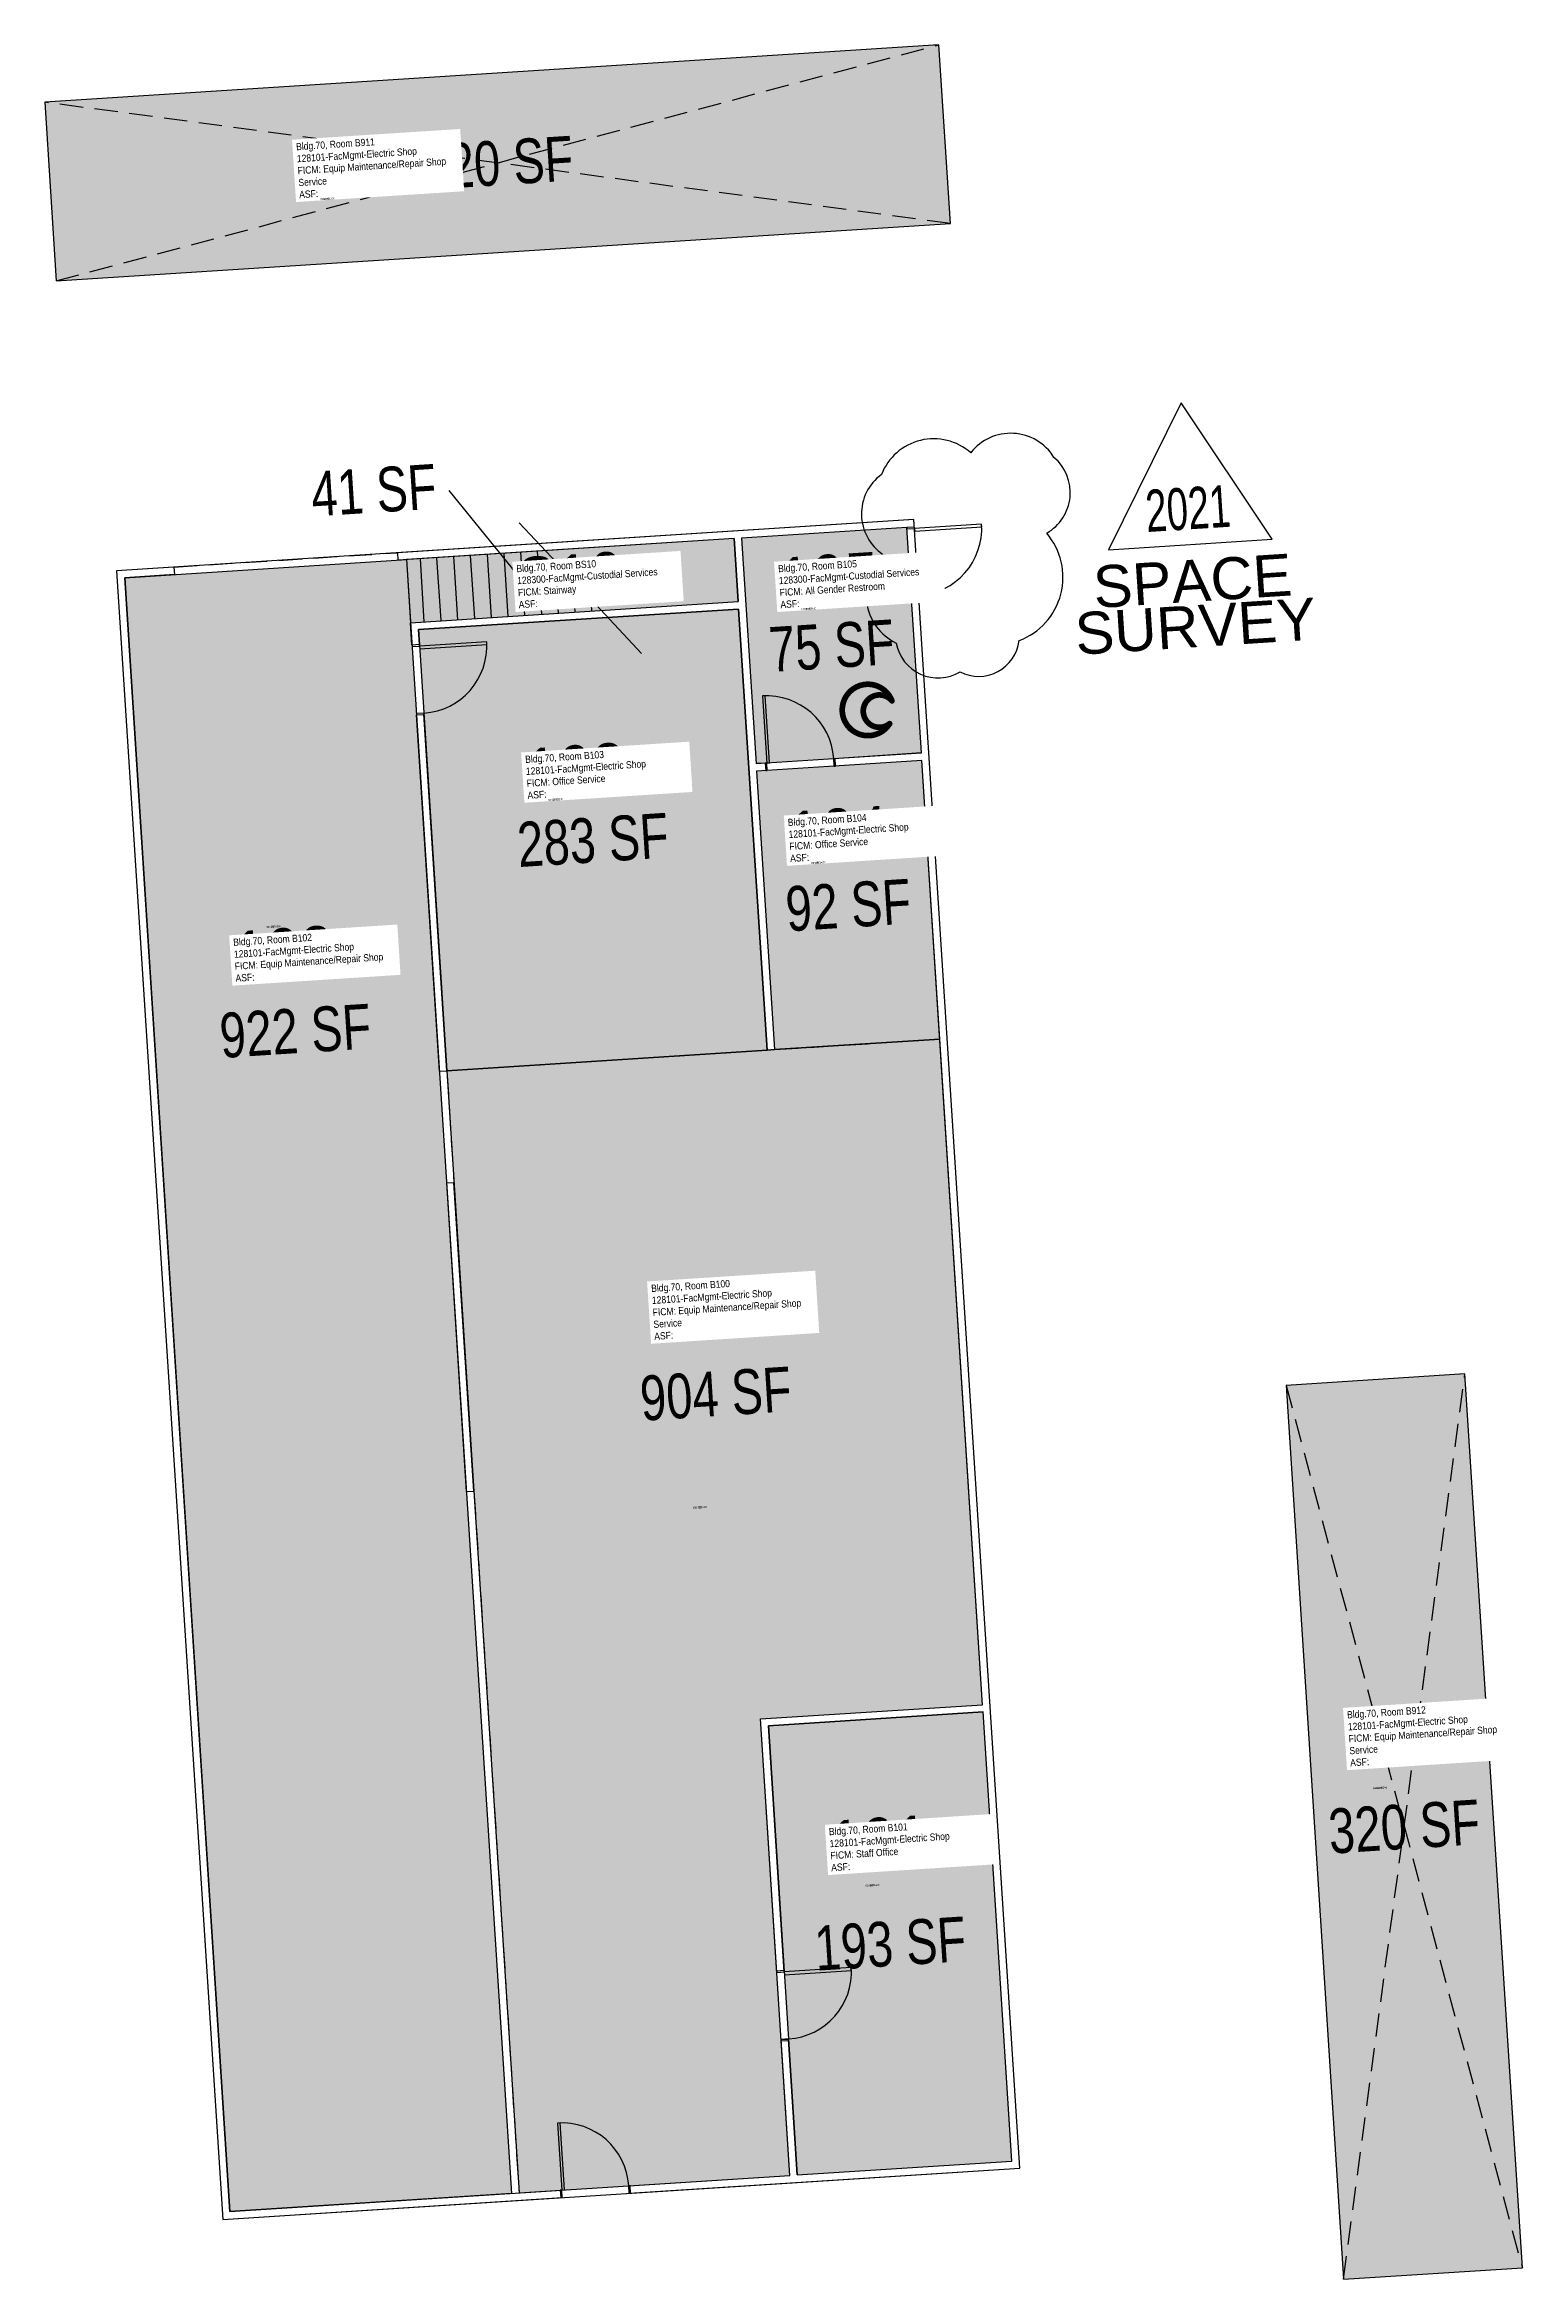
# Model space of a CAD drawing. Header units: inches. Extents: x 69213261 to 69215205, y 27688344 to 27690636.
# Drawn here: x 69213812 to 69214603, y 27689439 to 27690636 of the extents above; entities that cross this region are included whole.
import ezdxf
from ezdxf.enums import TextEntityAlignment as Align

# ---------------------------------------------------------------- set-up
doc = ezdxf.new("R2010")
doc.units = ezdxf.units.IN
doc.header["$LTSCALE"] = 50
doc.header["$MEASUREMENT"] = 0
doc.linetypes.add('DASHED2', pattern=[0.375, 0.25, -0.125])
doc.layers.get('0').update_dxf_attribs({"linetype": 'CONTINUOUS'})
for name, color, linetype in [('A-DOOR', 2, 'CONTINUOUS'), ('A-FLOR', 3, 'CONTINUOUS'), ('A-GLAZ', 1, 'CONTINUOUS'), ('A-IDEN-ICON', 4, 'CONTINUOUS'), ('A-IDEN-RNUM', 7, 'CONTINUOUS'), ('A-IDEN-SNUM', 4, 'CONTINUOUS'), ('A-IDEN-VNUM', 4, 'CONTINUOUS'), ('A-WALL', 5, 'CONTINUOUS'), ('AREA-ASSIGN', 7, 'CONTINUOUS'), ('AREA-GROSS', 1, 'CONTINUOUS'), ('AREA-TEXT', 3, 'CONTINUOUS'), ('Rooms-Category-Color', 7, 'CONTINUOUS'), ('Rooms-College-Color', 7, 'CONTINUOUS'), ('Rooms-Department-Color', 7, 'CONTINUOUS'), ('Rooms-Division-Color', 7, 'CONTINUOUS'), ('Rooms-Information', 7, 'CONTINUOUS')]:
    doc.layers.add(name, color=color, linetype=linetype)
doc.layers.add('A-REV', color=1, linetype='CONTINUOUS', true_color=0xff0000)
doc.styles.add('Arial', font='arial.ttf')
doc.styles.add('CP_AREA', font='arial.ttf', dxfattribs={"height": 15})
doc.styles.add('CP_ROOMVNUMBER', font='arial.ttf', dxfattribs={"width": 0.85, "height": 0.075})
doc.styles.add('ROOMSNUMBER', font='txt', dxfattribs={"height": 1})

msp = doc.modelspace()

# ---------------------------------------------------------------- texts
at = {"layer": 'A-IDEN-RNUM', "style": 'ROOMSNUMBER', "width": 0.85}
for s, p in [('0911-00', (69213959.4, 27690552.7)), ('0S10-00', (69214069.5, 27690346)), ('0105-00', (69214217.2, 27690333)), ('0103-00', (69214081.7, 27690230.8)), ('0104-00', (69214222.4, 27690197)), ('0102-00', (69213930.7, 27690162.7)), ('0100-00', (69214159, 27689851.5)), ('0912-00', (69214523.2, 27689701.2)), ('0101-00', (69214251.5, 27689649))]:
    msp.add_text(s, height=1, rotation=3.6802, dxfattribs=at).set_placement(p)
at = {"layer": 'A-IDEN-SNUM', "style": 'ROOMSNUMBER', "width": 0.85}
for s, p in [('0700B91100', (69213959.4, 27690552.7)), ('0700BS1000', (69214069.5, 27690346)), ('0700B10500', (69214217.2, 27690333)), ('0700B10300', (69214081.7, 27690230.8)), ('0700B10400', (69214222.4, 27690197)), ('0700B10200', (69213930.7, 27690162.7)), ('0700B10000', (69214159, 27689851.5)), ('0700B91200', (69214523.2, 27689701.2)), ('0700B10100', (69214251.5, 27689649))]:
    msp.add_text(s, height=1, rotation=3.6802, dxfattribs=at).set_placement(p)
at = {"layer": 'A-IDEN-VNUM', "style": 'CP_ROOMVNUMBER', "width": 0.85}
for s, p in [('911', (69213948.2, 27690553.7)), ('S10', (69214065.8, 27690334)), ('105', (69214206, 27690334)), ('103', (69214070.5, 27690231.8)), ('104', (69214211.2, 27690198)), ('102', (69213914.1, 27690133.8)), ('100', (69214138.4, 27689941.9)), ('912', (69214511.2, 27689713.4)), ('101', (69214233.2, 27689657.2))]:
    msp.add_text(s, height=27, rotation=3.6802, dxfattribs=at).set_placement(p)
at = {"layer": 'AREA-TEXT', "linetype": 'ByBlock', "style": 'CP_AREA', "width": 0.75}
for s, p in [('320 SF', (69214054.3, 27690572.7)), ('41 SF', (69213988, 27690397.3)), ('75 SF', (69214233.3, 27690314)), ('283 SF', (69214105.4, 27690209.9)), ('92 SF', (69214242.2, 27690175)), ('922 SF', (69213946, 27690107.6)), ('904 SF', (69214171.2, 27689913.2)), ('320 SF', (69214540, 27689681.2)), ('193 SF', (69214264.7, 27689618.5))]:
    msp.add_text(s, height=24, rotation=3.6802, dxfattribs=at).set_placement(p, align=Align.MIDDLE_CENTER)

# ---------------------------------------------------------------- blocks, each defined once
blk = doc.blocks.new('CPBATH')
at = {"const_width": 0.0127}
for points in [[(0.0571, 0.0168, 0.861492), (-0.0551, 0, 1)], [(-0.0551, 0, 0.726902), (0.0487, -0.0337, 1)], [(0.0571, 0.0168, 0.729002), (-0.0084, -0.0042, 1)], [(-0.0084, -0.0042, 0.609468), (0.0487, -0.0337, 1)]]:
    blk.add_lwpolyline(points, format="xyb", dxfattribs=at)
at = {"const_width": 0.00637}
for points in [[(0.0544, 0.0152, 1), (0.0599, 0.0184, 1)], [(0.0459, -0.0353, 1), (0.0515, -0.0321, 1)]]:
    blk.add_lwpolyline(points, format="xyb", close=True, dxfattribs=at)
blk = doc.blocks.new('*U3')
at = {"layer": 'A-DOOR'}
blk.add_lwpolyline([(1.5, 0), (1.5, 36), (0, 36), (0, 0)], close=True, dxfattribs=at)
blk.add_arc((0, 0), 36, 0, 90, dxfattribs=at)
at = {"layer": 'A-WALL'}
for points in [[(-0.75, -4), (0, -4), (0, 0), (-0.75, 0)], [(36, -4), (36.75, -4), (36.75, 0), (36, 0)]]:
    blk.add_lwpolyline(points, close=True, dxfattribs=at)
blk = doc.blocks.new('Space Revision')
at = {"layer": 'A-REV', "transparency": 16777216}
blk.add_lwpolyline([(0, 2.538), (-1.465, 0), (1.465, 0)], close=True, dxfattribs=at)
at = {"layer": 'A-REV', "transparency": 16777216, "insert": (0, -0.274), "char_height": 0.75, "attachment_point": 2, "line_spacing_factor": 0.65, "style": 'Arial'}
blk.add_mtext_dynamic_manual_height_columns('SPACE\\PSURVEY', width=1.2391, gutter_width=0.0182, heights=[0], dxfattribs=at)
at = {"layer": 'A-REV', "transparency": 16777216, "style": 'Arial', "width": 0.65}
blk.add_attdef('YEAR', text='', height=0.75, dxfattribs=at).set_placement((0, 0.646), align=Align.MIDDLE_CENTER)
at = {"layer": 'A-REV', "style": 'Arial', "flags": 1}
blk.add_attdef('UPDATES', text='', height=0.75, dxfattribs=at).set_placement((1.499, 1.084), align=Align.TOP_LEFT)

# ---------------------------------------------------------------- hatches: boundary and pattern name
at = {"layer": 'Rooms-Category-Color', "linetype": 'ByBlock', "true_color": 0xe3c5e1}
for points in [[(69214296.9, 27690540.2), (69214290.8, 27690636), (69213811.8, 27690605.2), (69213817.9, 27690509.4)], [(69214061.9, 27689484.6), (69213910.9, 27689474.9), (69213854.6, 27690350.4), (69214005.6, 27690360.1)], [(69214065.9, 27689484.9), (69214210.9, 27689494.2), (69214195.2, 27689738.9), (69214314.2, 27689746.5), (69214291.3, 27690103.2), (69214202.7, 27690097.5), (69214198.7, 27690097.3), (69214027.2, 27690086.2), (69214041.7, 27689861)], [(69214507.5, 27689438.6), (69214603.3, 27689444.7), (69214572.5, 27689923.8), (69214476.7, 27689917.6)]]:
    msp.add_hatch(color=254, dxfattribs=at).paths.add_polyline_path(points)
at = {"layer": 'Rooms-Category-Color', "linetype": 'ByBlock', "true_color": 0xadadad}
for points in [[(69214192.9, 27690250.8), (69214281.4, 27690256.5), (69214273.6, 27690377.3), (69214185.1, 27690371.6)], [(69214007.7, 27690326.3), (69214183.3, 27690337.6), (69214181.1, 27690371.4), (69214005.6, 27690360.1)]]:
    msp.add_hatch(color=253, dxfattribs=at).paths.add_polyline_path(points)
at = {"layer": 'Rooms-Category-Color', "linetype": 'ByBlock', "true_color": 0xfa9ba3}
for points in [[(69214027.2, 27690086.2), (69214198.7, 27690097.3), (69214183.5, 27690333.6), (69214012, 27690322.6)], [(69214202.7, 27690097.5), (69214291.3, 27690103.2), (69214281.7, 27690252.5), (69214193.1, 27690246.8)], [(69214214.9, 27689494.5), (69214329.9, 27689501.9), (69214314.5, 27689742.6), (69214199.4, 27689735.2)]]:
    msp.add_hatch(color=241, dxfattribs=at).paths.add_polyline_path(points)
at = {"layer": 'Rooms-College-Color', "linetype": 'ByBlock', "true_color": 0xadadad}
for points in [[(69214296.9, 27690540.2), (69214290.8, 27690636), (69213811.8, 27690605.2), (69213817.9, 27690509.4)], [(69214192.9, 27690250.8), (69214281.4, 27690256.5), (69214273.6, 27690377.3), (69214185.1, 27690371.6)], [(69214007.7, 27690326.3), (69214183.3, 27690337.6), (69214181.1, 27690371.4), (69214005.6, 27690360.1)], [(69214061.9, 27689484.6), (69213910.9, 27689474.9), (69213854.6, 27690350.4), (69214005.6, 27690360.1)], [(69214027.2, 27690086.2), (69214198.7, 27690097.3), (69214183.5, 27690333.6), (69214012, 27690322.6)], [(69214202.7, 27690097.5), (69214291.3, 27690103.2), (69214281.7, 27690252.5), (69214193.1, 27690246.8)], [(69214065.9, 27689484.9), (69214210.9, 27689494.2), (69214195.2, 27689738.9), (69214314.2, 27689746.5), (69214291.3, 27690103.2), (69214202.7, 27690097.5), (69214198.7, 27690097.3), (69214027.2, 27690086.2), (69214041.7, 27689861)], [(69214507.5, 27689438.6), (69214603.3, 27689444.7), (69214572.5, 27689923.8), (69214476.7, 27689917.6)], [(69214214.9, 27689494.5), (69214329.9, 27689501.9), (69214314.5, 27689742.6), (69214199.4, 27689735.2)]]:
    msp.add_hatch(color=253, dxfattribs=at).paths.add_polyline_path(points)
at = {"layer": 'Rooms-Department-Color', "linetype": 'ByBlock', "true_color": 0x80bc67}
for points in [[(69214296.9, 27690540.2), (69214290.8, 27690636), (69213811.8, 27690605.2), (69213817.9, 27690509.4)], [(69214061.9, 27689484.6), (69213910.9, 27689474.9), (69213854.6, 27690350.4), (69214005.6, 27690360.1)], [(69214027.2, 27690086.2), (69214198.7, 27690097.3), (69214183.5, 27690333.6), (69214012, 27690322.6)], [(69214202.7, 27690097.5), (69214291.3, 27690103.2), (69214281.7, 27690252.5), (69214193.1, 27690246.8)], [(69214065.9, 27689484.9), (69214210.9, 27689494.2), (69214195.2, 27689738.9), (69214314.2, 27689746.5), (69214291.3, 27690103.2), (69214202.7, 27690097.5), (69214198.7, 27690097.3), (69214027.2, 27690086.2), (69214041.7, 27689861)], [(69214507.5, 27689438.6), (69214603.3, 27689444.7), (69214572.5, 27689923.8), (69214476.7, 27689917.6)], [(69214214.9, 27689494.5), (69214329.9, 27689501.9), (69214314.5, 27689742.6), (69214199.4, 27689735.2)]]:
    msp.add_hatch(color=83, dxfattribs=at).paths.add_polyline_path(points)
at = {"layer": 'Rooms-Department-Color', "linetype": 'ByBlock', "true_color": 0xacacac}
for points in [[(69214192.9, 27690250.8), (69214281.4, 27690256.5), (69214273.6, 27690377.3), (69214185.1, 27690371.6)], [(69214007.7, 27690326.3), (69214183.3, 27690337.6), (69214181.1, 27690371.4), (69214005.6, 27690360.1)]]:
    msp.add_hatch(color=253, dxfattribs=at).paths.add_polyline_path(points)
at = {"layer": 'Rooms-Division-Color', "linetype": 'ByBlock', "true_color": 0x80bc67}
for points in [[(69214296.9, 27690540.2), (69214290.8, 27690636), (69213811.8, 27690605.2), (69213817.9, 27690509.4)], [(69214061.9, 27689484.6), (69213910.9, 27689474.9), (69213854.6, 27690350.4), (69214005.6, 27690360.1)], [(69214027.2, 27690086.2), (69214198.7, 27690097.3), (69214183.5, 27690333.6), (69214012, 27690322.6)], [(69214202.7, 27690097.5), (69214291.3, 27690103.2), (69214281.7, 27690252.5), (69214193.1, 27690246.8)], [(69214065.9, 27689484.9), (69214210.9, 27689494.2), (69214195.2, 27689738.9), (69214314.2, 27689746.5), (69214291.3, 27690103.2), (69214202.7, 27690097.5), (69214198.7, 27690097.3), (69214027.2, 27690086.2), (69214041.7, 27689861)], [(69214507.5, 27689438.6), (69214603.3, 27689444.7), (69214572.5, 27689923.8), (69214476.7, 27689917.6)], [(69214214.9, 27689494.5), (69214329.9, 27689501.9), (69214314.5, 27689742.6), (69214199.4, 27689735.2)]]:
    msp.add_hatch(color=83, dxfattribs=at).paths.add_polyline_path(points)
at = {"layer": 'Rooms-Division-Color', "linetype": 'ByBlock', "true_color": 0xadadad}
for points in [[(69214192.9, 27690250.8), (69214281.4, 27690256.5), (69214273.6, 27690377.3), (69214185.1, 27690371.6)], [(69214007.7, 27690326.3), (69214183.3, 27690337.6), (69214181.1, 27690371.4), (69214005.6, 27690360.1)]]:
    msp.add_hatch(color=253, dxfattribs=at).paths.add_polyline_path(points)

# ---------------------------------------------------------------- linework, layer by layer
at = {"layer": 'A-FLOR', "linetype": 'ByBlock'}
for points in [[(69214065.9, 27690379.8), (69214088.9, 27690355.3), (69214096.6, 27690356.8), (69214088.9, 27690345.6), (69214106.2, 27690347.6), (69214104.6, 27690338.6), (69214131.5, 27690309.8)], [(69214015.1, 27690326.8), (69214013, 27690360.5)], [(69214024.1, 27690327.4), (69214021.9, 27690361.1)], [(69214033.1, 27690327.9), (69214030.9, 27690361.7)], [(69214042.1, 27690328.5), (69214039.9, 27690362.3)], [(69214051.1, 27690329.1), (69214048.9, 27690362.9)], [(69214060, 27690329.7), (69214057.9, 27690363.4)], [(69214069, 27690330.2), (69214066.8, 27690364)], [(69214078, 27690330.8), (69214075.8, 27690364.6)], [(69214087, 27690331.4), (69214085.2, 27690359.2)], [(69214094.6, 27690353.8), (69214094.4, 27690356.3)], [(69214096, 27690332), (69214095, 27690346.3)], [(69214104.9, 27690332.6), (69214104, 27690347.3)]]:
    msp.add_lwpolyline(points, dxfattribs=at)
at = {"layer": 'A-FLOR', "linetype": 'DASHED2'}
for points in [[(69213881, 27690356.1), (69214000.8, 27690363.8)], [(69214202.7, 27690097.5), (69214291.3, 27690103.2)], [(69214027.2, 27690086.2), (69214198.7, 27690097.3)], [(69214027.2, 27690086.2), (69214031, 27690026.3)], [(69214041.7, 27689861), (69214065.9, 27689484.9)]]:
    msp.add_lwpolyline(points, dxfattribs=at)
at = {"layer": 'A-GLAZ'}
for p, q in [((69214274.7, 27690361), (69214275.9, 27690341.6)), ((69214277.9, 27690341.7), (69214276.7, 27690361.1)), ((69214278.7, 27690361.3), (69214279.9, 27690341.9))]:
    msp.add_line(p, q, dxfattribs=at)
at = {"layer": 'A-REV', "linetype": 'ByBlock'}
msp.add_lwpolyline([(69214260, 27690405.7, 0.520567), (69214260.8, 27690362.9, 0.520567), (69214267.9, 27690315.3, 0.520567), (69214302.1, 27690299.9, 0.520567), (69214333.7, 27690316.7, 0.520567), (69214348.5, 27690374.3, 0.520567), (69214352.4, 27690414.9, 0.520567), (69214307.8, 27690417.4, 0.520567)], format="xyb", close=True, dxfattribs=at)
at = {"layer": 'A-WALL'}
for p, q in [((69214274.7, 27690361), (69214278.7, 27690361.3)), ((69214275.9, 27690341.6), (69214279.9, 27690341.9)), ((69214088.9, 27689482.4), (69214088.7, 27689486.4)), ((69214124.9, 27689484.7), (69214124.6, 27689488.7))]:
    msp.add_line(p, q, dxfattribs=at)
at = {"layer": 'A-WALL', "linetype": 'ByBlock'}
for points in [[(69214296.9, 27690540.2), (69214290.8, 27690636), (69213811.8, 27690605.2), (69213817.9, 27690509.4)], [(69214507.5, 27689438.6), (69214603.3, 27689444.7), (69214572.5, 27689923.8), (69214476.7, 27689917.6)]]:
    msp.add_lwpolyline(points, close=True, dxfattribs=at)
at = {"layer": 'A-WALL', "linetype": 'DASHED2'}
for points in [[(69213817.9, 27690509.4), (69214290.8, 27690636)], [(69214296.9, 27690540.2), (69213811.8, 27690605.2)], [(69214507.5, 27689438.6), (69214572.5, 27689923.8)], [(69214476.7, 27689917.6), (69214603.3, 27689444.7)]]:
    msp.add_lwpolyline(points, dxfattribs=at)
at = {"layer": 'A-WALL', "linetype": 'ByBlock'}
for points in [[(69214124.9, 27689484.7), (69214334.2, 27689498.1), (69214277.4, 27690381.6), (69214000.8, 27690363.8)], [(69214281.4, 27690256.5), (69214273.6, 27690377.3), (69214185.1, 27690371.6)], [(69214181.1, 27690371.4), (69214001, 27690359.8)], [(69214181.1, 27690371.4), (69214183.3, 27690337.6)], [(69214185.1, 27690371.6), (69214192.9, 27690250.8)], [(69213881, 27690356.1), (69213850.3, 27690354.1), (69213907.1, 27689470.7), (69214088.9, 27689482.4)], [(69213881, 27690356.1), (69213881.3, 27690352.1)], [(69214000.8, 27690363.8), (69214001, 27690359.8)], [(69213881.3, 27690352.1), (69213854.6, 27690350.4), (69213886.4, 27689855.1), (69213910.9, 27689474.9), (69214088.7, 27689486.4)], [(69214007.7, 27690326.3), (69214183.3, 27690337.6)], [(69214012, 27690322.6), (69214183.5, 27690333.6)], [(69214183.5, 27690333.6), (69214198.7, 27690097.3)], [(69214008.5, 27690314.3), (69214007.7, 27690326.3)], [(69214012.5, 27690314.6), (69214012, 27690322.6)], [(69214023.2, 27690086), (69214010.9, 27690276.9)], [(69214023.2, 27690086), (69214027.2, 27690086.2), (69214014.9, 27690277.2)], [(69214198.5, 27690251.1), (69214192.9, 27690250.8)], [(69214198.7, 27690247.1), (69214193.1, 27690246.8)], [(69214193.1, 27690246.8), (69214202.7, 27690097.5)], [(69214198.7, 27690247.1), (69214198.5, 27690251.1)], [(69214281.4, 27690256.5), (69214234.4, 27690253.4)], [(69214234.7, 27690249.4), (69214234.4, 27690253.4)], [(69214281.7, 27690252.5), (69214234.7, 27690249.4)], [(69214314.2, 27689746.5), (69214281.7, 27690252.5)], [(69214198.7, 27690097.3), (69214202.7, 27690097.5)], [(69214027.1, 27690026.1), (69214031, 27690026.3)], [(69214037.7, 27689860.8), (69214027.1, 27690026.1)], [(69214037.7, 27689860.8), (69214041.7, 27689861), (69214031, 27690026.3)], [(69214203.9, 27689603), (69214195.2, 27689738.9), (69214314.2, 27689746.5)], [(69214207.9, 27689603.3), (69214199.4, 27689735.2), (69214314.5, 27689742.6)], [(69214214.9, 27689494.5), (69214329.9, 27689501.9), (69214314.5, 27689742.6)], [(69214203.9, 27689603), (69214207.9, 27689603.3)], [(69214206.2, 27689567.1), (69214210.2, 27689567.3)], [(69214210.9, 27689494.2), (69214206.2, 27689567.1)], [(69214214.9, 27689494.5), (69214210.2, 27689567.3)], [(69214124.6, 27689488.7), (69214210.9, 27689494.2)]]:
    msp.add_lwpolyline(points, dxfattribs=at)
at = {"layer": 'AREA-ASSIGN', "linetype": 'ByBlock'}
for points in [[(69214296.9, 27690540.2), (69214290.8, 27690636), (69213811.8, 27690605.2), (69213817.9, 27690509.4)], [(69214192.9, 27690250.8), (69214281.4, 27690256.5), (69214273.6, 27690377.3), (69214185.1, 27690371.6)], [(69214007.7, 27690326.3), (69214183.3, 27690337.6), (69214181.1, 27690371.4), (69214005.6, 27690360.1)], [(69214061.9, 27689484.6), (69213910.9, 27689474.9), (69213854.6, 27690350.4), (69214005.6, 27690360.1)], [(69214027.2, 27690086.2), (69214198.7, 27690097.3), (69214183.5, 27690333.6), (69214012, 27690322.6)], [(69214202.7, 27690097.5), (69214291.3, 27690103.2), (69214281.7, 27690252.5), (69214193.1, 27690246.8)], [(69214065.9, 27689484.9), (69214210.9, 27689494.2), (69214195.2, 27689738.9), (69214314.2, 27689746.5), (69214291.3, 27690103.2), (69214202.7, 27690097.5), (69214202.7, 27690097.5), (69214198.7, 27690097.3), (69214198.7, 27690097.3), (69214027.2, 27690086.2), (69214041.7, 27689861)], [(69214507.5, 27689438.6), (69214603.3, 27689444.7), (69214572.5, 27689923.8), (69214476.7, 27689917.6)], [(69214214.9, 27689494.5), (69214329.9, 27689501.9), (69214314.5, 27689742.6), (69214199.4, 27689735.2)]]:
    msp.add_lwpolyline(points, close=True, dxfattribs=at)
at = {"layer": 'AREA-GROSS', "linetype": 'ByBlock'}
msp.add_lwpolyline([(69213907.1, 27689470.7), (69214334.2, 27689498.1), (69214277.4, 27690381.6), (69213850.3, 27690354.1)], close=True, dxfattribs=at)
at = {"layer": 'AREA-TEXT', "linetype": 'ByBlock'}
msp.add_lwpolyline([(69214028.3, 27690397.1), (69214064.5, 27690352.4)], dxfattribs=at)

# ---------------------------------------------------------------- block references
at = {"layer": 'A-DOOR', "linetype": 'ByBlock'}
for p, rotation in [((69214277.7, 27690376.8), 273.6801676670603), ((69214012.6, 27690313.8), 273.6801676649145), ((69214198.5, 27690251.1), 3.680167664914496), ((69214207.9, 27689603.3), 273.6801676649145), ((69214088.7, 27689486.4), 3.680167664914496)]:
    msp.add_blockref('*U3', p, dxfattribs=dict(at, rotation=rotation))
at = {"layer": 'A-IDEN-ICON', "xscale": 239.9999999999999, "yscale": 239.9999999999999, "zscale": 239.9999999999999, "rotation": 3.680167664914496}
msp.add_blockref('CPBATH', (69214252.2, 27690279.5), dxfattribs=at)
at = {"layer": 'A-REV', "xscale": 30, "yscale": 30, "zscale": 30, "rotation": 3.68}
msp.add_blockref('Space Revision', (69214425.4, 27690368.2), dxfattribs=at).add_auto_attribs({'YEAR': '2021'})

msp.set_redraw_order([(e.dxf.handle, doc.entitydb.next_handle()) for e in msp.query("TEXT MTEXT ATTDEF DIMENSION ARC_DIMENSION")])  # texts and dimensions are drawn at this point

# ---------------------------------------------------------------- next in the draw order: texts
at = {"layer": 'Rooms-Information', "linetype": 'ByBlock', "width": 86.4, "attachment_point": 7, "rotation": 3.6802, "style": 'CP_ROOMVNUMBER', "bg_fill": 3, "box_fill_scale": 1.5, "bg_fill_color": 256, "bg_fill_true_color": 13158600, "bg_fill_transparency": 0}
for s, insert, char_height in [('Bldg.70, Room B911^M^J128101-FacMgmt-Electric Shop^M^JFICM: Equip Maintenance/Repair Shop Service^M^JASF: ', (69213948.2, 27690553.7), 3.8571), ('Bldg.70, Room BS10^M^J128300-FacMgmt-Custodial Services^M^JFICM: Stairway^M^JASF: ', (69214065.8, 27690334), 3.857), ('Bldg.70, Room B105^M^J128300-FacMgmt-Custodial Services^M^JFICM: All Gender Restroom^M^JASF: ', (69214206, 27690334), 3.857), ('Bldg.70, Room B103^M^J128101-FacMgmt-Electric Shop^M^JFICM: Office Service^M^JASF: ', (69214070.5, 27690231.8), 3.857), ('Bldg.70, Room B104^M^J128101-FacMgmt-Electric Shop^M^JFICM: Office Service^M^JASF: ', (69214211.2, 27690198), 3.857), ('Bldg.70, Room B102^M^J128101-FacMgmt-Electric Shop^M^JFICM: Equip Maintenance/Repair Shop^M^JASF: ', (69213914.1, 27690133.8), 3.857), ('Bldg.70, Room B100^M^J128101-FacMgmt-Electric Shop^M^JFICM: Equip Maintenance/Repair Shop Service^M^JASF: ', (69214138.4, 27689941.9), 3.8571), ('Bldg.70, Room B912^M^J128101-FacMgmt-Electric Shop^M^JFICM: Equip Maintenance/Repair Shop Service^M^JASF: ', (69214511.2, 27689713.4), 3.8571), ('Bldg.70, Room B101^M^J128101-FacMgmt-Electric Shop^M^JFICM: Staff Office^M^JASF: ', (69214233.2, 27689657.2), 3.857)]:
    msp.add_mtext(s, dxfattribs=dict(at, insert=insert, char_height=char_height))

doc.saveas('drawing.dxf')
